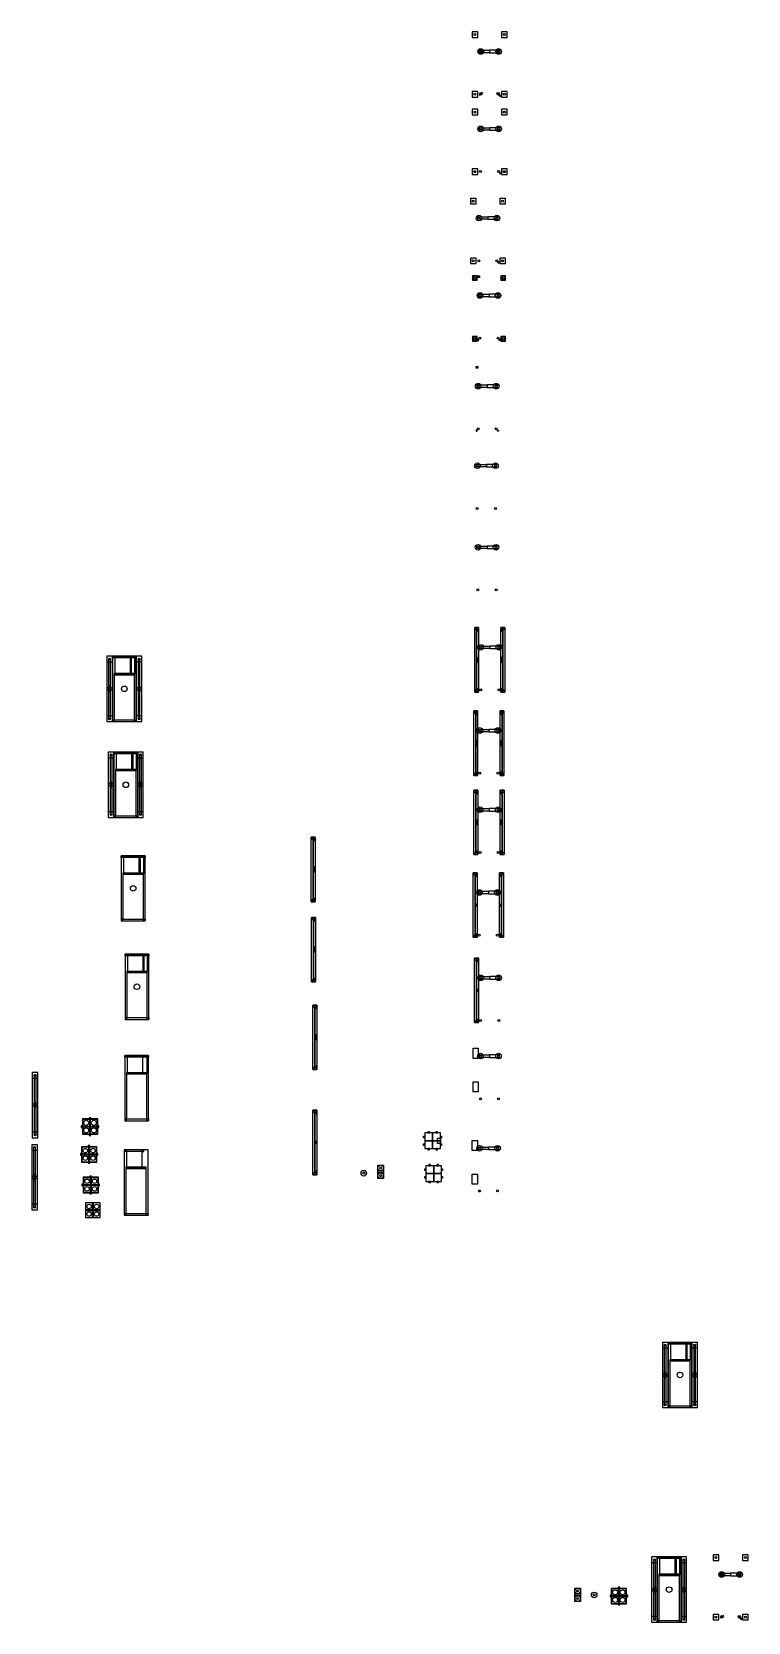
# Model space of a CAD drawing. Header units: millimetres. Extents: x -2747 to -1468, y 545 to 3386.
import ezdxf

# ---------------------------------------------------------------- set-up
doc = ezdxf.new("R2010")
doc.units = ezdxf.units.MM
doc.header["$MEASUREMENT"] = 0

msp = doc.modelspace()

# ---------------------------------------------------------------- linework, layer by layer
for p, q in [((-1947.6, 3352.7, 3), (-1945.6, 3350.7, 3)), ((-1911.1, 3352.7, 3), (-1913.2, 3350.7, 3)), ((-1947.6, 3272.2, 3), (-1941.9, 3278.1, 3)), ((-1941.9, 3276.4, 3), (-1947.6, 3272.2, 3)), ((-1947.6, 3272.2, 3), (-1945.6, 3274.3, 3)), ((-1945.6, 3274.3, 3), (-1941.9, 3278.1, 3)), ((-1911.1, 3272.2, 3), (-1913.2, 3274.3, 3)), ((-1517.3, 632.4, 3), (-1515.2, 630.3, 3)), ((-1480.8, 632.4, 3), (-1482.8, 630.3, 3)), ((-1517.3, 551.9, 3), (-1511.6, 557.7, 3)), ((-1511.6, 556.1, 3), (-1517.3, 551.9, 3)), ((-1517.3, 551.9, 3), (-1515.3, 553.9, 3)), ((-1515.3, 553.9, 3), (-1511.6, 557.7, 3)), ((-1480.8, 551.9, 3), (-1482.9, 553.9, 3))]:
    msp.add_line(p, q)
for points in [[(-1960.6, 3375.7), (-1950.6, 3375.7), (-1950.6, 3385.7), (-1960.6, 3385.7)], [(-1908.1, 3375.7), (-1898.1, 3375.7), (-1898.1, 3385.7), (-1908.1, 3385.7)], [(-1960.6, 3269.2), (-1950.6, 3269.2), (-1950.6, 3279.2), (-1960.6, 3279.2)], [(-1908.1, 3269.2), (-1898.1, 3269.2), (-1898.1, 3279.2), (-1908.1, 3279.2)], [(-1960.6, 3237.4), (-1950.6, 3237.4), (-1950.6, 3247.4), (-1960.6, 3247.4)], [(-1908.1, 3237.4), (-1898.1, 3237.4), (-1898.1, 3247.4), (-1908.1, 3247.4)], [(-1960.6, 3130.9), (-1950.6, 3130.9), (-1950.6, 3140.9), (-1960.6, 3140.9)], [(-1908.1, 3130.9), (-1898.1, 3130.9), (-1898.1, 3140.9), (-1908.1, 3140.9)], [(-1963.7, 3078.2), (-1953.7, 3078.2), (-1953.7, 3088.2), (-1963.7, 3088.2)], [(-1911.2, 3078.2), (-1901.2, 3078.2), (-1901.2, 3088.2), (-1911.2, 3088.2)], [(-1963.7, 2971.7), (-1953.7, 2971.7), (-1953.7, 2981.7), (-1963.7, 2981.7)], [(-1911.2, 2971.7), (-1901.2, 2971.7), (-1901.2, 2981.7), (-1911.2, 2981.7)], [(-1951.7, 2949.9), (-1959.7, 2949.9), (-1959.7, 2941.9), (-1951.7, 2941.9)], [(-1909.2, 2941.9), (-1901.2, 2941.9), (-1901.2, 2949.9), (-1909.2, 2949.9)], [(-1951.7, 2841.4), (-1959.7, 2841.4), (-1959.7, 2833.4), (-1951.7, 2833.4)], [(-1909.2, 2833.4), (-1901.2, 2833.4), (-1901.2, 2841.4), (-1909.2, 2841.4)], [(-2039.7, 1418.8), (-2036.7, 1418.8), (-2036.7, 1420.8), (-2039.7, 1420.8)], [(-2025.7, 1418.8), (-2022.7, 1418.8), (-2022.7, 1420.8), (-2025.7, 1420.8)], [(-2045.2, 1410.3), (-2047.2, 1410.3), (-2047.2, 1413.3), (-2045.2, 1413.3)], [(-2045.2, 1396.3), (-2047.2, 1396.3), (-2047.2, 1399.3), (-2045.2, 1399.3)], [(-2045.2, 1390.8), (-2017.2, 1390.8), (-2017.2, 1418.8), (-2045.2, 1418.8)], [(-2045.2, 1404.8), (-2031.2, 1404.8), (-2031.2, 1418.8), (-2045.2, 1418.8)], [(-2045.2, 1390.8), (-2031.2, 1390.8), (-2031.2, 1404.8), (-2045.2, 1404.8)], [(-2031.2, 1404.8), (-2017.2, 1404.8), (-2017.2, 1418.8), (-2031.2, 1418.8)], [(-2031.2, 1390.8), (-2017.2, 1390.8), (-2017.2, 1404.8), (-2031.2, 1404.8)], [(-2017.2, 1404.8), (-2022.2, 1404.8), (-2022.2, 1409.8), (-2017.2, 1409.8)], [(-2017.2, 1399.8), (-2022.2, 1399.8), (-2022.2, 1404.8), (-2017.2, 1404.8)], [(-2015.2, 1410.3), (-2017.2, 1410.3), (-2017.2, 1413.3), (-2015.2, 1413.3)], [(-2015.2, 1396.3), (-2017.2, 1396.3), (-2017.2, 1399.3), (-2015.2, 1399.3)], [(-2039.7, 1388.8), (-2036.7, 1388.8), (-2036.7, 1390.8), (-2039.7, 1390.8)], [(-2025.7, 1388.8), (-2022.7, 1388.8), (-2022.7, 1390.8), (-2025.7, 1390.8)], [(-2128.7, 1361.1), (-2118.7, 1361.1), (-2118.7, 1351.1), (-2128.7, 1351.1)], [(-2128.7, 1347.6), (-2128.7, 1351.1), (-2118.7, 1351.1), (-2118.7, 1347.6)], [(-2118.7, 1337.6), (-2128.7, 1337.6), (-2128.7, 1347.6), (-2118.7, 1347.6)], [(-2043.3, 1351.9), (-2045.3, 1351.9), (-2045.3, 1354.9), (-2043.3, 1354.9)], [(-2043.3, 1337.9), (-2045.3, 1337.9), (-2045.3, 1340.9), (-2043.3, 1340.9)], [(-2043.3, 1332.4), (-2015.3, 1332.4), (-2015.3, 1360.4), (-2043.3, 1360.4)], [(-2043.3, 1346.4), (-2029.3, 1346.4), (-2029.3, 1360.4), (-2043.3, 1360.4)], [(-2043.3, 1332.4), (-2029.3, 1332.4), (-2029.3, 1346.4), (-2043.3, 1346.4)], [(-2037.8, 1360.4), (-2034.8, 1360.4), (-2034.8, 1362.4), (-2037.8, 1362.4)], [(-2029.3, 1346.4), (-2015.3, 1346.4), (-2015.3, 1360.4), (-2029.3, 1360.4)], [(-2029.3, 1332.4), (-2015.3, 1332.4), (-2015.3, 1346.4), (-2029.3, 1346.4)], [(-2023.8, 1360.4), (-2020.8, 1360.4), (-2020.8, 1362.4), (-2023.8, 1362.4)], [(-2013.3, 1351.9), (-2015.3, 1351.9), (-2015.3, 1354.9), (-2013.3, 1354.9)], [(-2013.3, 1337.9), (-2015.3, 1337.9), (-2015.3, 1340.9), (-2013.3, 1340.9)], [(-2037.8, 1330.4), (-2034.8, 1330.4), (-2034.8, 1332.4), (-2037.8, 1332.4)], [(-2023.8, 1330.4), (-2020.8, 1330.4), (-2020.8, 1332.4), (-2023.8, 1332.4)], [(-1530.3, 655.4), (-1520.3, 655.4), (-1520.3, 665.4), (-1530.3, 665.4)], [(-1477.8, 655.4), (-1467.8, 655.4), (-1467.8, 665.4), (-1477.8, 665.4)], [(-1777.3, 605.7), (-1767.3, 605.7), (-1767.3, 595.7), (-1777.3, 595.7)], [(-1777.3, 592.2), (-1777.3, 595.7), (-1767.3, 595.7), (-1767.3, 592.2)], [(-1767.3, 582.2), (-1777.3, 582.2), (-1777.3, 592.2), (-1767.3, 592.2)], [(-1530.3, 548.9), (-1520.3, 548.9), (-1520.3, 558.9), (-1530.3, 558.9)], [(-1477.8, 548.9), (-1467.8, 548.9), (-1467.8, 558.9), (-1477.8, 558.9)]]:
    msp.add_lwpolyline(points, close=True)
for points, elevation in [([(-1946.4, 3354.7), (-1947.6, 3354.7), (-1947.6, 3352.7), (-1946.4, 3352.7)], 5), ([(-1929.4, 3348.3), (-1947.6, 3348.3), (-1947.6, 3352.7), (-1929.4, 3352.7)], 3), ([(-1929.4, 3348.3), (-1911.1, 3348.3), (-1911.1, 3352.7), (-1929.4, 3352.7)], 3), ([(-1911.1, 3354.7), (-1912.4, 3354.7), (-1912.4, 3352.7), (-1911.1, 3352.7)], 5), ([(-1911.1, 3272.2), (-1909.4, 3272.2), (-1909.4, 3270.2), (-1911.1, 3270.2)], 5), ([(-1946.4, 3216.4), (-1947.6, 3216.4), (-1947.6, 3214.4), (-1946.4, 3214.4)], 5), ([(-1929.4, 3210), (-1947.6, 3210), (-1947.6, 3214.4), (-1929.4, 3214.4)], 3), ([(-1929.4, 3210), (-1911.1, 3210), (-1911.1, 3214.4), (-1929.4, 3214.4)], 3), ([(-1911.1, 3216.4), (-1912.4, 3216.4), (-1912.4, 3214.4), (-1911.1, 3214.4)], 5), ([(-1911.1, 3133.9), (-1909.4, 3133.9), (-1909.4, 3131.9), (-1911.1, 3131.9)], 5), ([(-1949.4, 3057.2), (-1950.7, 3057.2), (-1950.7, 3055.2), (-1949.4, 3055.2)], 5), ([(-1932.4, 3050.8), (-1950.7, 3050.8), (-1950.7, 3055.2), (-1932.4, 3055.2)], 3), ([(-1932.4, 3050.8), (-1914.2, 3050.8), (-1914.2, 3055.2), (-1932.4, 3055.2)], 3), ([(-1914.2, 2974.7), (-1912.4, 2974.7), (-1912.4, 2972.7), (-1914.2, 2972.7)], 5), ([(-1947.4, 2946.9), (-1950.4, 2946.9), (-1950.4, 2949.9), (-1947.4, 2949.9)], 5), ([(-1930.4, 2912.5), (-1948.7, 2912.5), (-1948.7, 2916.9), (-1930.4, 2916.9)], 3), ([(-1930.4, 2912.5), (-1912.2, 2912.5), (-1912.2, 2916.9), (-1930.4, 2916.9)], 3), ([(-1948.7, 2836.4), (-1950.4, 2836.4), (-1950.4, 2834.4), (-1948.7, 2834.4)], 5), ([(-1912.2, 2836.4), (-1910.4, 2836.4), (-1910.4, 2834.4), (-1912.2, 2834.4)], 5), ([(-1950.7, 2784.9), (-1953.7, 2784.9), (-1953.7, 2787.9), (-1950.7, 2787.9)], 5), ([(-1933.7, 2750.5), (-1951.9, 2750.5), (-1951.9, 2754.9), (-1933.7, 2754.9)], 3), ([(-1933.7, 2750.5), (-1915.4, 2750.5), (-1915.4, 2754.9), (-1933.7, 2754.9)], 3), ([(-1951.9, 2674.4), (-1953.7, 2674.4), (-1953.7, 2672.4), (-1951.9, 2672.4)], 5), ([(-1915.4, 2674.4), (-1913.7, 2674.4), (-1913.7, 2672.4), (-1915.4, 2672.4)], 5), ([(-1935.1, 2608.4), (-1953.4, 2608.4), (-1953.4, 2612.9), (-1935.1, 2612.9)], 3), ([(-1935.1, 2608.4), (-1916.9, 2608.4), (-1916.9, 2612.9), (-1935.1, 2612.9)], 3), ([(-1934, 2462.8), (-1952.3, 2462.8), (-1952.3, 2467.2), (-1934, 2467.2)], 3), ([(-1934, 2462.8), (-1915.8, 2462.8), (-1915.8, 2467.2), (-1934, 2467.2)], 3), ([(-1952.6, 2206.4), (-1956.1, 2206.4), (-1956.1, 2321.6), (-1952.6, 2321.6)], 5), ([(-1949.1, 2321.6), (-1956.1, 2321.6), (-1956.1, 2318.1), (-1949.1, 2318.1)], 5), ([(-1956.1, 2318.1), (-1956.1, 2321.6), (-1952.6, 2321.6), (-1952.6, 2318.1)], 5), ([(-1949.1, 2206.4), (-1952.6, 2206.4), (-1952.6, 2321.6), (-1949.1, 2321.6)], 5), ([(-1952.6, 2316.4), (-1949.1, 2316.4), (-1949.1, 2318.1), (-1952.6, 2318.1)], 5), ([(-1909.1, 2321.6), (-1905.6, 2321.6), (-1905.6, 2206.4), (-1909.1, 2206.4)], 5), ([(-1909.1, 2318.1), (-1902.1, 2318.1), (-1902.1, 2321.6), (-1909.1, 2321.6)], 5), ([(-1909.1, 2318.1), (-1905.6, 2318.1), (-1905.6, 2316.4), (-1909.1, 2316.4)], 5), ([(-1905.6, 2321.6), (-1902.1, 2321.6), (-1902.1, 2206.4), (-1905.6, 2206.4)], 5), ([(-1905.6, 2318.1), (-1902.1, 2318.1), (-1902.1, 2321.6), (-1905.6, 2321.6)], 5), ([(-1929.1, 2284.2), (-1947.3, 2284.2), (-1947.3, 2288.6), (-1929.1, 2288.6)], 3), ([(-1929.1, 2284.2), (-1910.8, 2284.2), (-1910.8, 2288.6), (-1929.1, 2288.6)], 3), ([(-2612.8, 2153.8), (-2602.8, 2153.8), (-2602.8, 2270.3), (-2612.8, 2270.3)], -145.5), ([(-2612.8, 2260.3), (-2602.8, 2260.3), (-2602.8, 2270.3), (-2612.8, 2270.3)], -145.5), ([(-2609.6, 2158.8), (-2606.1, 2158.8), (-2606.1, 2265.3), (-2609.6, 2265.3)], -145.5), ([(-2602.8, 2153.8), (-2560.3, 2153.8), (-2560.3, 2270.3), (-2602.8, 2270.3)], -145.5), ([(-2602.8, 2153.8), (-2560.3, 2153.8), (-2560.3, 2270.3), (-2602.8, 2270.3)], -142.5), ([(-2602.8, 2270.3), (-2560.3, 2270.3), (-2560.3, 2267.3), (-2602.8, 2267.3)], -142.5), ([(-2598.6, 2239.3), (-2570.6, 2239.3), (-2570.6, 2267.3), (-2598.6, 2267.3)], -142.5), ([(-2570.6, 2239.3), (-2568.6, 2239.3), (-2568.6, 2267.3), (-2570.6, 2267.3)], -142.5), ([(-2563.3, 2239.3), (-2560.3, 2239.3), (-2560.3, 2270.3), (-2563.3, 2270.3)], -142.5), ([(-2560.3, 2153.8), (-2550.3, 2153.8), (-2550.3, 2270.3), (-2560.3, 2270.3)], -145.5), ([(-2560.3, 2260.3), (-2550.3, 2260.3), (-2550.3, 2270.3), (-2560.3, 2270.3)], -145.5), ([(-2557.1, 2158.8), (-2553.6, 2158.8), (-2553.6, 2265.3), (-2557.1, 2265.3)], -145.5), ([(-1952.6, 2265.8), (-1949.1, 2265.8), (-1949.1, 2267.5), (-1952.6, 2267.5)], 5), ([(-1952.6, 2264), (-1949.1, 2264), (-1949.1, 2265.8), (-1952.6, 2265.8)], 5), ([(-1952.6, 2264), (-1949.1, 2264), (-1949.1, 2262.3), (-1952.6, 2262.3)], 5), ([(-1949.1, 2262.3), (-1952.6, 2262.3), (-1952.6, 2260.5), (-1949.1, 2260.5)], 5), ([(-1909.1, 2265.8), (-1905.6, 2265.8), (-1905.6, 2267.5), (-1909.1, 2267.5)], 5), ([(-1905.6, 2264), (-1909.1, 2264), (-1909.1, 2265.8), (-1905.6, 2265.8)], 5), ([(-1905.6, 2264), (-1909.1, 2264), (-1909.1, 2262.3), (-1905.6, 2262.3)], 5), ([(-1905.6, 2262.3), (-1909.1, 2262.3), (-1909.1, 2260.5), (-1905.6, 2260.5)], 5), ([(-2609.6, 2213.6), (-2606.1, 2213.6), (-2606.1, 2217.1), (-2609.6, 2217.1)], -145.5), ([(-2599.8, 2237.3), (-2563.3, 2237.3), (-2563.3, 2239.3), (-2599.8, 2239.3)], -142.5), ([(-2599.8, 2237.3), (-2598.6, 2237.3), (-2598.6, 2239.3), (-2599.8, 2239.3)], -142.5), ([(-2599.8, 2156.8), (-2563.3, 2156.8), (-2563.3, 2237.3), (-2599.8, 2237.3)], -142.5), ([(-2587.1, 2239.3), (-2584.6, 2239.3), (-2584.6, 2237.3), (-2587.1, 2237.3)], -142.5), ([(-2584.6, 2239.3), (-2582.1, 2239.3), (-2582.1, 2237.3), (-2584.6, 2237.3)], -142.5), ([(-2557.1, 2213.6), (-2553.6, 2213.6), (-2553.6, 2217.1), (-2557.1, 2217.1)], -145.5), ([(-2612.8, 2210.6), (-2602.8, 2210.6), (-2602.8, 2213.6), (-2612.8, 2213.6)], -145.5), ([(-2609.6, 2207.1), (-2606.1, 2207.1), (-2606.1, 2210.6), (-2609.6, 2210.6)], -145.5), ([(-2560.3, 2210.6), (-2550.3, 2210.6), (-2550.3, 2213.6), (-2560.3, 2213.6)], -145.5), ([(-2557.1, 2207.1), (-2553.6, 2207.1), (-2553.6, 2210.6), (-2557.1, 2210.6)], -145.5), ([(-1949.1, 2209.6), (-1956.1, 2209.6), (-1956.1, 2206.1), (-1949.1, 2206.1)], 5), ([(-1956.1, 2209.6), (-1956.1, 2206.1), (-1952.6, 2206.1), (-1952.6, 2209.6)], 5), ([(-1949.1, 2209.6), (-1952.6, 2209.6), (-1952.6, 2211.4), (-1949.1, 2211.4)], 5), ([(-1905.6, 2211.4), (-1909.1, 2211.4), (-1909.1, 2209.6), (-1905.6, 2209.6)], 5), ([(-1909.1, 2206.1), (-1902.1, 2206.1), (-1902.1, 2209.6), (-1909.1, 2209.6)], 5), ([(-1905.6, 2209.6), (-1905.6, 2206.1), (-1902.1, 2206.1), (-1902.1, 2209.6)], 5), ([(-2612.8, 2153.8), (-2602.8, 2153.8), (-2602.8, 2163.8), (-2612.8, 2163.8)], -145.5), ([(-2560.3, 2153.8), (-2550.3, 2153.8), (-2550.3, 2163.8), (-2560.3, 2163.8)], -145.5), ([(-1954.3, 2057.6), (-1957.8, 2057.6), (-1957.8, 2172.8), (-1954.3, 2172.8)], 5), ([(-1950.8, 2172.8), (-1957.8, 2172.8), (-1957.8, 2169.3), (-1950.8, 2169.3)], 5), ([(-1957.8, 2169.3), (-1957.8, 2172.8), (-1954.3, 2172.8), (-1954.3, 2169.3)], 5), ([(-1950.8, 2057.6), (-1954.3, 2057.6), (-1954.3, 2172.8), (-1950.8, 2172.8)], 5), ([(-1954.3, 2167.6), (-1950.8, 2167.6), (-1950.8, 2169.3), (-1954.3, 2169.3)], 5), ([(-1910.8, 2172.8), (-1907.3, 2172.8), (-1907.3, 2057.6), (-1910.8, 2057.6)], 5), ([(-1910.8, 2169.3), (-1903.8, 2169.3), (-1903.8, 2172.8), (-1910.8, 2172.8)], 5), ([(-1910.8, 2169.3), (-1907.3, 2169.3), (-1907.3, 2167.6), (-1910.8, 2167.6)], 5), ([(-1907.3, 2172.8), (-1903.8, 2172.8), (-1903.8, 2057.6), (-1907.3, 2057.6)], 5), ([(-1907.3, 2169.3), (-1903.8, 2169.3), (-1903.8, 2172.8), (-1907.3, 2172.8)], 5), ([(-2599.8, 2156.8), (-2602.8, 2156.8), (-2602.8, 2153.8), (-2599.8, 2153.8)], -142.5), ([(-2563.3, 2156.8), (-2560.3, 2156.8), (-2560.3, 2153.8), (-2563.3, 2153.8)], -142.5), ([(-1930.8, 2135.4), (-1949.1, 2135.4), (-1949.1, 2139.8), (-1930.8, 2139.8)], 3), ([(-1930.8, 2135.4), (-1912.6, 2135.4), (-1912.6, 2139.8), (-1930.8, 2139.8)], 3), ([(-1954.3, 2117), (-1950.8, 2117), (-1950.8, 2118.7), (-1954.3, 2118.7)], 5), ([(-1954.3, 2115.2), (-1950.8, 2115.2), (-1950.8, 2117), (-1954.3, 2117)], 5), ([(-1954.3, 2115.2), (-1950.8, 2115.2), (-1950.8, 2113.5), (-1954.3, 2113.5)], 5), ([(-1950.8, 2113.5), (-1954.3, 2113.5), (-1954.3, 2111.7), (-1950.8, 2111.7)], 5), ([(-1910.8, 2117), (-1907.3, 2117), (-1907.3, 2118.7), (-1910.8, 2118.7)], 5), ([(-1907.3, 2115.2), (-1910.8, 2115.2), (-1910.8, 2117), (-1907.3, 2117)], 5), ([(-1907.3, 2115.2), (-1910.8, 2115.2), (-1910.8, 2113.5), (-1907.3, 2113.5)], 5), ([(-1907.3, 2113.5), (-1910.8, 2113.5), (-1910.8, 2111.7), (-1907.3, 2111.7)], 5), ([(-2610.2, 1982.5), (-2600.2, 1982.5), (-2600.2, 2099), (-2610.2, 2099)], -145.5), ([(-2610.2, 2089), (-2600.2, 2089), (-2600.2, 2099), (-2610.2, 2099)], -145.5), ([(-2606.9, 1987.5), (-2603.4, 1987.5), (-2603.4, 2094), (-2606.9, 2094)], -145.5), ([(-2600.2, 1982.5), (-2557.7, 1982.5), (-2557.7, 2099), (-2600.2, 2099)], -145.5), ([(-2600.2, 1982.5), (-2557.7, 1982.5), (-2557.7, 2099), (-2600.2, 2099)], -142.5), ([(-2600.2, 2099), (-2557.7, 2099), (-2557.7, 2096), (-2600.2, 2096)], -142.5), ([(-2595.9, 2068), (-2567.9, 2068), (-2567.9, 2096), (-2595.9, 2096)], -142.5), ([(-2567.9, 2068), (-2565.9, 2068), (-2565.9, 2096), (-2567.9, 2096)], -142.5), ([(-2560.7, 2068), (-2557.7, 2068), (-2557.7, 2099), (-2560.7, 2099)], -142.5), ([(-2557.7, 1982.5), (-2547.7, 1982.5), (-2547.7, 2099), (-2557.7, 2099)], -145.5), ([(-2557.7, 2089), (-2547.7, 2089), (-2547.7, 2099), (-2557.7, 2099)], -145.5), ([(-2554.4, 1987.5), (-2550.9, 1987.5), (-2550.9, 2094), (-2554.4, 2094)], -145.5), ([(-2606.9, 2042.3), (-2603.4, 2042.3), (-2603.4, 2045.8), (-2606.9, 2045.8)], -145.5), ([(-2597.2, 2066), (-2560.7, 2066), (-2560.7, 2068), (-2597.2, 2068)], -142.5), ([(-2597.2, 2066), (-2595.9, 2066), (-2595.9, 2068), (-2597.2, 2068)], -142.5), ([(-2597.2, 1985.5), (-2560.7, 1985.5), (-2560.7, 2066), (-2597.2, 2066)], -142.5), ([(-2584.4, 2068), (-2581.9, 2068), (-2581.9, 2066), (-2584.4, 2066)], -142.5), ([(-2581.9, 2068), (-2579.4, 2068), (-2579.4, 2066), (-2581.9, 2066)], -142.5), ([(-2554.4, 2042.3), (-2550.9, 2042.3), (-2550.9, 2045.8), (-2554.4, 2045.8)], -145.5), ([(-1950.8, 2061.1), (-1957.8, 2061.1), (-1957.8, 2057.6), (-1950.8, 2057.6)], 5), ([(-1957.8, 2061.1), (-1957.8, 2057.6), (-1954.3, 2057.6), (-1954.3, 2061.1)], 5), ([(-1950.8, 2061.1), (-1954.3, 2061.1), (-1954.3, 2062.8), (-1950.8, 2062.8)], 5), ([(-1907.3, 2062.8), (-1910.8, 2062.8), (-1910.8, 2061.1), (-1907.3, 2061.1)], 5), ([(-1910.8, 2057.6), (-1903.8, 2057.6), (-1903.8, 2061.1), (-1910.8, 2061.1)], 5), ([(-1907.3, 2061.1), (-1907.3, 2057.6), (-1903.8, 2057.6), (-1903.8, 2061.1)], 5), ([(-2610.2, 2039.3), (-2600.2, 2039.3), (-2600.2, 2042.3), (-2610.2, 2042.3)], -145.5), ([(-2606.9, 2035.8), (-2603.4, 2035.8), (-2603.4, 2039.3), (-2606.9, 2039.3)], -145.5), ([(-2557.7, 2039.3), (-2547.7, 2039.3), (-2547.7, 2042.3), (-2557.7, 2042.3)], -145.5), ([(-2554.4, 2035.8), (-2550.9, 2035.8), (-2550.9, 2039.3), (-2554.4, 2039.3)], -145.5), ([(-1953.8, 1916.1), (-1957.3, 1916.1), (-1957.3, 2031.3), (-1953.8, 2031.3)], 5), ([(-1950.3, 2031.3), (-1957.3, 2031.3), (-1957.3, 2027.8), (-1950.3, 2027.8)], 5), ([(-1950.3, 1916.1), (-1953.8, 1916.1), (-1953.8, 2031.3), (-1950.3, 2031.3)], 5), ([(-1953.8, 2026.1), (-1950.3, 2026.1), (-1950.3, 2027.8), (-1953.8, 2027.8)], 5), ([(-1910.3, 2031.3), (-1906.8, 2031.3), (-1906.8, 1916.1), (-1910.3, 1916.1)], 5), ([(-1910.3, 2027.8), (-1903.3, 2027.8), (-1903.3, 2031.3), (-1910.3, 2031.3)], 5), ([(-1910.3, 2027.8), (-1906.8, 2027.8), (-1906.8, 2026.1), (-1910.3, 2026.1)], 5), ([(-1906.8, 2031.3), (-1903.3, 2031.3), (-1903.3, 1916.1), (-1906.8, 1916.1)], 5), ([(-2610.2, 1982.5), (-2600.2, 1982.5), (-2600.2, 1992.5), (-2610.2, 1992.5)], -145.5), ([(-2557.7, 1982.5), (-2547.7, 1982.5), (-2547.7, 1992.5), (-2557.7, 1992.5)], -145.5), ([(-1930.3, 1993.9), (-1948.5, 1993.9), (-1948.5, 1998.3), (-1930.3, 1998.3)], 3), ([(-1930.3, 1993.9), (-1912, 1993.9), (-1912, 1998.3), (-1930.3, 1998.3)], 3), ([(-2597.2, 1985.5), (-2600.2, 1985.5), (-2600.2, 1982.5), (-2597.2, 1982.5)], -142.5), ([(-2560.7, 1985.5), (-2557.7, 1985.5), (-2557.7, 1982.5), (-2560.7, 1982.5)], -142.5), ([(-1953.8, 1975.5), (-1950.3, 1975.5), (-1950.3, 1977.2), (-1953.8, 1977.2)], 5), ([(-1953.8, 1973.7), (-1950.3, 1973.7), (-1950.3, 1975.5), (-1953.8, 1975.5)], 5), ([(-1953.8, 1973.7), (-1950.3, 1973.7), (-1950.3, 1972), (-1953.8, 1972)], 5), ([(-1950.3, 1972), (-1953.8, 1972), (-1953.8, 1970.2), (-1950.3, 1970.2)], 5), ([(-1910.3, 1975.5), (-1906.8, 1975.5), (-1906.8, 1977.2), (-1910.3, 1977.2)], 5), ([(-1906.8, 1973.7), (-1910.3, 1973.7), (-1910.3, 1975.5), (-1906.8, 1975.5)], 5), ([(-1906.8, 1973.7), (-1910.3, 1973.7), (-1910.3, 1972), (-1906.8, 1972)], 5), ([(-1906.8, 1972), (-1910.3, 1972), (-1910.3, 1970.2), (-1906.8, 1970.2)], 5), ([(-2244.5, 1832), (-2248, 1832), (-2248, 1947.3), (-2244.5, 1947.3)], 5), ([(-2241, 1947.3), (-2248, 1947.3), (-2248, 1943.8), (-2241, 1943.8)], 5), ([(-2248, 1943.8), (-2248, 1947.3), (-2244.5, 1947.3), (-2244.5, 1943.8)], 5), ([(-2241, 1832), (-2244.5, 1832), (-2244.5, 1947.3), (-2241, 1947.3)], 5), ([(-2244.5, 1942), (-2241, 1942), (-2241, 1943.8), (-2244.5, 1943.8)], 5), ([(-2587.1, 1797.6), (-2544.6, 1797.6), (-2544.6, 1914.1), (-2587.1, 1914.1)], -145.5), ([(-2587.1, 1797.6), (-2544.6, 1797.6), (-2544.6, 1914.1), (-2587.1, 1914.1)], -142.5), ([(-2587.1, 1914.1), (-2544.6, 1914.1), (-2544.6, 1911.1), (-2587.1, 1911.1)], -142.5), ([(-2582.8, 1883.1), (-2554.8, 1883.1), (-2554.8, 1911.1), (-2582.8, 1911.1)], -142.5), ([(-2554.8, 1883.1), (-2552.8, 1883.1), (-2552.8, 1911.1), (-2554.8, 1911.1)], -142.5), ([(-2547.6, 1883.1), (-2544.6, 1883.1), (-2544.6, 1914.1), (-2547.6, 1914.1)], -142.5), ([(-1950.3, 1919.6), (-1957.3, 1919.6), (-1957.3, 1916.1), (-1950.3, 1916.1)], 5), ([(-1950.3, 1919.6), (-1953.8, 1919.6), (-1953.8, 1921.3), (-1950.3, 1921.3)], 5), ([(-1906.8, 1921.3), (-1910.3, 1921.3), (-1910.3, 1919.6), (-1906.8, 1919.6)], 5), ([(-1910.3, 1916.1), (-1903.3, 1916.1), (-1903.3, 1919.6), (-1910.3, 1919.6)], 5), ([(-2584.1, 1881.1), (-2547.6, 1881.1), (-2547.6, 1883.1), (-2584.1, 1883.1)], -142.5), ([(-2584.1, 1881.1), (-2582.8, 1881.1), (-2582.8, 1883.1), (-2584.1, 1883.1)], -142.5), ([(-2584.1, 1800.6), (-2547.6, 1800.6), (-2547.6, 1881.1), (-2584.1, 1881.1)], -142.5), ([(-2571.3, 1883.1), (-2568.8, 1883.1), (-2568.8, 1881.1), (-2571.3, 1881.1)], -142.5), ([(-2568.8, 1883.1), (-2566.3, 1883.1), (-2566.3, 1881.1), (-2568.8, 1881.1)], -142.5), ([(-2244.5, 1891.4), (-2241, 1891.4), (-2241, 1893.2), (-2244.5, 1893.2)], 5), ([(-2244.5, 1889.7), (-2241, 1889.7), (-2241, 1891.4), (-2244.5, 1891.4)], 5), ([(-2244.5, 1889.7), (-2241, 1889.7), (-2241, 1887.9), (-2244.5, 1887.9)], 5), ([(-2241, 1887.9), (-2244.5, 1887.9), (-2244.5, 1886.2), (-2241, 1886.2)], 5), ([(-1955.2, 1768.3), (-1958.7, 1768.3), (-1958.7, 1883.6), (-1955.2, 1883.6)], 5), ([(-1951.7, 1883.6), (-1958.7, 1883.6), (-1958.7, 1880.1), (-1951.7, 1880.1)], 5), ([(-1951.7, 1768.3), (-1955.2, 1768.3), (-1955.2, 1883.6), (-1951.7, 1883.6)], 5), ([(-1955.2, 1878.3), (-1951.7, 1878.3), (-1951.7, 1880.1), (-1955.2, 1880.1)], 5), ([(-1911.7, 1883.6), (-1908.2, 1883.6), (-1908.2, 1768.3), (-1911.7, 1768.3)], 5), ([(-1911.7, 1880.1), (-1904.7, 1880.1), (-1904.7, 1883.6), (-1911.7, 1883.6)], 5), ([(-1911.7, 1880.1), (-1908.2, 1880.1), (-1908.2, 1878.3), (-1911.7, 1878.3)], 5), ([(-1908.2, 1883.6), (-1904.7, 1883.6), (-1904.7, 1768.3), (-1908.2, 1768.3)], 5), ([(-1931.7, 1846.1), (-1949.9, 1846.1), (-1949.9, 1850.6), (-1931.7, 1850.6)], 3), ([(-1931.7, 1846.1), (-1913.4, 1846.1), (-1913.4, 1850.6), (-1931.7, 1850.6)], 3), ([(-2241, 1835.3), (-2248, 1835.3), (-2248, 1831.8), (-2241, 1831.8)], 5), ([(-2248, 1835.3), (-2248, 1831.8), (-2244.5, 1831.8), (-2244.5, 1835.3)], 5), ([(-2241, 1835.3), (-2244.5, 1835.3), (-2244.5, 1837), (-2241, 1837)], 5), ([(-1955.2, 1825.9), (-1951.7, 1825.9), (-1951.7, 1827.7), (-1955.2, 1827.7)], 5), ([(-1955.2, 1825.9), (-1951.7, 1825.9), (-1951.7, 1824.2), (-1955.2, 1824.2)], 5), ([(-1908.2, 1825.9), (-1911.7, 1825.9), (-1911.7, 1827.7), (-1908.2, 1827.7)], 5), ([(-1908.2, 1825.9), (-1911.7, 1825.9), (-1911.7, 1824.2), (-1908.2, 1824.2)], 5), ([(-2584.1, 1800.6), (-2587.1, 1800.6), (-2587.1, 1797.6), (-2584.1, 1797.6)], -142.5), ([(-2547.6, 1800.6), (-2544.6, 1800.6), (-2544.6, 1797.6), (-2547.6, 1797.6)], -142.5), ([(-2243.7, 1688.6), (-2247.2, 1688.6), (-2247.2, 1803.9), (-2243.7, 1803.9)], 5), ([(-2240.2, 1803.9), (-2247.2, 1803.9), (-2247.2, 1800.4), (-2240.2, 1800.4)], 5), ([(-2247.2, 1800.4), (-2247.2, 1803.9), (-2243.7, 1803.9), (-2243.7, 1800.4)], 5), ([(-2240.2, 1688.6), (-2243.7, 1688.6), (-2243.7, 1803.9), (-2240.2, 1803.9)], 5), ([(-2243.7, 1798.6), (-2240.2, 1798.6), (-2240.2, 1800.4), (-2243.7, 1800.4)], 5), ([(-1951.7, 1771.8), (-1958.7, 1771.8), (-1958.7, 1768.3), (-1951.7, 1768.3)], 5), ([(-1951.7, 1771.8), (-1955.2, 1771.8), (-1955.2, 1773.6), (-1951.7, 1773.6)], 5), ([(-1908.2, 1773.6), (-1911.7, 1773.6), (-1911.7, 1771.8), (-1908.2, 1771.8)], 5), ([(-1911.7, 1768.3), (-1904.7, 1768.3), (-1904.7, 1771.8), (-1911.7, 1771.8)], 5), ([(-2580.3, 1621.8), (-2537.8, 1621.8), (-2537.8, 1738.3), (-2580.3, 1738.3)], -148.5), ([(-2580.3, 1621.8), (-2537.8, 1621.8), (-2537.8, 1738.3), (-2580.3, 1738.3)], -145.5), ([(-2580.3, 1738.3), (-2537.8, 1738.3), (-2537.8, 1735.3), (-2580.3, 1735.3)], -145.5), ([(-2576.1, 1707.3), (-2548.1, 1707.3), (-2548.1, 1735.3), (-2576.1, 1735.3)], -145.5), ([(-2548.1, 1707.3), (-2546.1, 1707.3), (-2546.1, 1735.3), (-2548.1, 1735.3)], -145.5), ([(-2540.8, 1707.3), (-2537.8, 1707.3), (-2537.8, 1738.3), (-2540.8, 1738.3)], -145.5), ([(-2243.7, 1748), (-2240.2, 1748), (-2240.2, 1749.8), (-2243.7, 1749.8)], 5), ([(-2243.7, 1746.3), (-2240.2, 1746.3), (-2240.2, 1748), (-2243.7, 1748)], 5), ([(-2243.7, 1746.3), (-2240.2, 1746.3), (-2240.2, 1744.5), (-2243.7, 1744.5)], 5), ([(-2240.2, 1744.5), (-2243.7, 1744.5), (-2243.7, 1742.8), (-2240.2, 1742.8)], 5), ([(-2577.3, 1705.3), (-2540.8, 1705.3), (-2540.8, 1707.3), (-2577.3, 1707.3)], -145.5), ([(-2577.3, 1705.3), (-2576.1, 1705.3), (-2576.1, 1707.3), (-2577.3, 1707.3)], -145.5), ([(-2577.3, 1624.8), (-2540.8, 1624.8), (-2540.8, 1705.3), (-2577.3, 1705.3)], -145.5), ([(-2564.6, 1707.3), (-2562.1, 1707.3), (-2562.1, 1705.3), (-2564.6, 1705.3)], -145.5), ([(-2562.1, 1707.3), (-2559.6, 1707.3), (-2559.6, 1705.3), (-2562.1, 1705.3)], -145.5), ([(-1952.8, 1615.9), (-1956.3, 1615.9), (-1956.3, 1731.1), (-1952.8, 1731.1)], 5), ([(-1949.3, 1731.1), (-1956.3, 1731.1), (-1956.3, 1727.6), (-1949.3, 1727.6)], 5), ([(-1949.3, 1615.9), (-1952.8, 1615.9), (-1952.8, 1731.1), (-1949.3, 1731.1)], 5), ([(-1952.8, 1725.9), (-1949.3, 1725.9), (-1949.3, 1727.6), (-1952.8, 1727.6)], 5), ([(-2240.2, 1692.1), (-2247.2, 1692.1), (-2247.2, 1688.6), (-2240.2, 1688.6)], 5), ([(-2247.2, 1692.1), (-2247.2, 1688.6), (-2243.7, 1688.6), (-2243.7, 1692.1)], 5), ([(-2240.2, 1692.1), (-2243.7, 1692.1), (-2243.7, 1693.9), (-2240.2, 1693.9)], 5), ([(-1929.3, 1693.7), (-1947.6, 1693.7), (-1947.6, 1698.1), (-1929.3, 1698.1)], 3), ([(-1929.3, 1693.7), (-1911.1, 1693.7), (-1911.1, 1698.1), (-1929.3, 1698.1)], 3), ([(-1952.8, 1673.5), (-1949.3, 1673.5), (-1949.3, 1675.2), (-1952.8, 1675.2)], 5), ([(-1952.8, 1673.5), (-1949.3, 1673.5), (-1949.3, 1671.7), (-1952.8, 1671.7)], 5), ([(-2577.3, 1624.8), (-2580.3, 1624.8), (-2580.3, 1621.8), (-2577.3, 1621.8)], -145.5), ([(-2540.8, 1624.8), (-2537.8, 1624.8), (-2537.8, 1621.8), (-2540.8, 1621.8)], -145.5), ([(-2241.5, 1532.1), (-2245, 1532.1), (-2245, 1647.3), (-2241.5, 1647.3)], 5), ([(-2238, 1647.3), (-2245, 1647.3), (-2245, 1643.8), (-2238, 1643.8)], 5), ([(-2238, 1532.1), (-2241.5, 1532.1), (-2241.5, 1647.3), (-2238, 1647.3)], 5), ([(-2241.5, 1642.1), (-2238, 1642.1), (-2238, 1643.8), (-2241.5, 1643.8)], 5), ([(-1949.3, 1619.4), (-1956.3, 1619.4), (-1956.3, 1615.9), (-1949.3, 1615.9)], 5), ([(-1949.3, 1619.4), (-1952.8, 1619.4), (-1952.8, 1621.1), (-1949.3, 1621.1)], 5), ([(-2241.5, 1591.5), (-2238, 1591.5), (-2238, 1593.2), (-2241.5, 1593.2)], 5), ([(-2241.5, 1589.7), (-2238, 1589.7), (-2238, 1591.5), (-2241.5, 1591.5)], 5), ([(-2241.5, 1589.7), (-2238, 1589.7), (-2238, 1588), (-2241.5, 1588)], 5), ([(-2238, 1588), (-2241.5, 1588), (-2241.5, 1586.2), (-2238, 1586.2)], 5), ([(-1959, 1552.1), (-1959, 1570.1), (-1949.7, 1570.1), (-1949.7, 1552.1)], 5), ([(-2580.9, 1440.8), (-2538.4, 1440.8), (-2538.4, 1557.3), (-2580.9, 1557.3)], -148.5), ([(-2580.9, 1557.3), (-2538.4, 1557.3), (-2538.4, 1554.3), (-2580.9, 1554.3)], -148.5), ([(-2576.7, 1526.3), (-2548.7, 1526.3), (-2548.7, 1554.3), (-2576.7, 1554.3)], -148.5), ([(-2541.4, 1526.3), (-2538.4, 1526.3), (-2538.4, 1557.3), (-2541.4, 1557.3)], -148.5), ([(-2238, 1535.6), (-2245, 1535.6), (-2245, 1532.1), (-2238, 1532.1)], 5), ([(-2238, 1535.6), (-2241.5, 1535.6), (-2241.5, 1537.3), (-2238, 1537.3)], 5), ([(-1929.7, 1553.9), (-1948, 1553.9), (-1948, 1558.4), (-1929.7, 1558.4)], 3), ([(-1929.7, 1553.9), (-1911.5, 1553.9), (-1911.5, 1558.4), (-1929.7, 1558.4)], 3), ([(-2746, 1410.3), (-2736, 1410.3), (-2736, 1526.8), (-2746, 1526.8)], -18), ([(-2746, 1516.8), (-2736, 1516.8), (-2736, 1526.8), (-2746, 1526.8)], -18), ([(-2742.7, 1415.3), (-2739.2, 1415.3), (-2739.2, 1521.8), (-2742.7, 1521.8)], -18), ([(-2577.9, 1524.3), (-2541.4, 1524.3), (-2541.4, 1526.3), (-2577.9, 1526.3)], -148.5), ([(-2577.9, 1524.3), (-2576.7, 1524.3), (-2576.7, 1526.3), (-2577.9, 1526.3)], -148.5), ([(-2577.9, 1443.8), (-2541.4, 1443.8), (-2541.4, 1524.3), (-2577.9, 1524.3)], -148.5), ([(-1959, 1492.1), (-1959, 1510.1), (-1949.7, 1510.1), (-1949.7, 1492.1)], 5), ([(-2746, 1467.1), (-2736, 1467.1), (-2736, 1470.1), (-2746, 1470.1)], -18), ([(-2742.7, 1470.1), (-2739.2, 1470.1), (-2739.2, 1473.6), (-2742.7, 1473.6)], -18), ([(-2742.7, 1463.6), (-2739.2, 1463.6), (-2739.2, 1467.1), (-2742.7, 1467.1)], -18), ([(-2241.5, 1344.3), (-2245, 1344.3), (-2245, 1459.5), (-2241.5, 1459.5)], 5), ([(-2238, 1459.5), (-2245, 1459.5), (-2245, 1456), (-2238, 1456)], 5), ([(-2238, 1344.3), (-2241.5, 1344.3), (-2241.5, 1459.5), (-2238, 1459.5)], 5), ([(-2241.5, 1454.3), (-2238, 1454.3), (-2238, 1456), (-2241.5, 1456)], 5), ([(-2658.5, 1428.6), (-2656.5, 1428.6), (-2656.5, 1431.6), (-2658.5, 1431.6)], -148.5), ([(-2656.5, 1416.4), (-2629, 1416.4), (-2629, 1443.9), (-2656.5, 1443.9)], -148.5), ([(-2655.8, 1430.6), (-2643.3, 1430.6), (-2643.3, 1443.1), (-2655.8, 1443.1)], -148.5), ([(-2655.8, 1429.6), (-2643.3, 1429.6), (-2643.3, 1430.6), (-2655.8, 1430.6)], -148.5), ([(-2655.8, 1417.1), (-2643.3, 1417.1), (-2643.3, 1429.6), (-2655.8, 1429.6)], -148.5), ([(-2644.3, 1443.9), (-2641.3, 1443.9), (-2641.3, 1445.9), (-2644.3, 1445.9)], -148.5), ([(-2643.3, 1417.1), (-2642.3, 1417.1), (-2642.3, 1443.1), (-2643.3, 1443.1)], -148.5), ([(-2642.3, 1430.6), (-2629.8, 1430.6), (-2629.8, 1443.1), (-2642.3, 1443.1)], -148.5), ([(-2642.3, 1429.6), (-2629.8, 1429.6), (-2629.8, 1430.6), (-2642.3, 1430.6)], -148.5), ([(-2642.3, 1417.1), (-2629.8, 1417.1), (-2629.8, 1429.6), (-2642.3, 1429.6)], -148.5), ([(-2629, 1428.6), (-2627, 1428.6), (-2627, 1431.6), (-2629, 1431.6)], -148.5), ([(-2577.9, 1443.8), (-2580.9, 1443.8), (-2580.9, 1440.8), (-2577.9, 1440.8)], -148.5), ([(-2541.4, 1443.8), (-2538.4, 1443.8), (-2538.4, 1440.8), (-2541.4, 1440.8)], -148.5), ([(-2746.7, 1281.4), (-2736.7, 1281.4), (-2736.7, 1397.9), (-2746.7, 1397.9)], -18), ([(-2746.7, 1387.9), (-2736.7, 1387.9), (-2736.7, 1397.9), (-2746.7, 1397.9)], -18), ([(-2746, 1410.3), (-2736, 1410.3), (-2736, 1420.3), (-2746, 1420.3)], -18), ([(-2743.5, 1286.4), (-2740, 1286.4), (-2740, 1392.9), (-2743.5, 1392.9)], -18), ([(-2658.1, 1366.7), (-2630.6, 1366.7), (-2630.6, 1394.2), (-2658.1, 1394.2)], -148.5), ([(-2657.4, 1381), (-2644.9, 1381), (-2644.9, 1393.5), (-2657.4, 1393.5)], -148.5), ([(-2645.9, 1394.2), (-2642.9, 1394.2), (-2642.9, 1396.2), (-2645.9, 1396.2)], -148.5), ([(-2644.9, 1367.5), (-2643.9, 1367.5), (-2643.9, 1393.5), (-2644.9, 1393.5)], -148.5), ([(-2644.3, 1414.4), (-2641.3, 1414.4), (-2641.3, 1416.4), (-2644.3, 1416.4)], -148.5), ([(-2643.9, 1381), (-2631.4, 1381), (-2631.4, 1393.5), (-2643.9, 1393.5)], -148.5), ([(-2241.5, 1401.9), (-2238, 1401.9), (-2238, 1403.6), (-2241.5, 1403.6)], 5), ([(-2241.5, 1401.9), (-2238, 1401.9), (-2238, 1400.1), (-2241.5, 1400.1)], 5), ([(-1960.5, 1387.4), (-1960.5, 1405.4), (-1951.2, 1405.4), (-1951.2, 1387.4)], 5), ([(-1931.2, 1389.2), (-1949.5, 1389.2), (-1949.5, 1393.7), (-1931.2, 1393.7)], 3), ([(-1931.2, 1389.2), (-1913, 1389.2), (-1913, 1393.7), (-1931.2, 1393.7)], 3), ([(-2660.1, 1379), (-2658.1, 1379), (-2658.1, 1382), (-2660.1, 1382)], -148.5), ([(-2657.4, 1380), (-2644.9, 1380), (-2644.9, 1381), (-2657.4, 1381)], -148.5), ([(-2657.4, 1367.5), (-2644.9, 1367.5), (-2644.9, 1380), (-2657.4, 1380)], -148.5), ([(-2645.9, 1364.7), (-2642.9, 1364.7), (-2642.9, 1366.7), (-2645.9, 1366.7)], -148.5), ([(-2643.9, 1380), (-2631.4, 1380), (-2631.4, 1381), (-2643.9, 1381)], -148.5), ([(-2643.9, 1367.5), (-2631.4, 1367.5), (-2631.4, 1380), (-2643.9, 1380)], -148.5), ([(-2630.6, 1379), (-2628.6, 1379), (-2628.6, 1382), (-2630.6, 1382)], -148.5), ([(-2581.8, 1272.1), (-2539.3, 1272.1), (-2539.3, 1388.6), (-2581.8, 1388.6)], -148.5), ([(-2577.6, 1385.6), (-2580.6, 1385.6), (-2580.6, 1388.6), (-2577.6, 1388.6)], -148.5), ([(-2577.6, 1357.6), (-2549.6, 1357.6), (-2549.6, 1385.6), (-2577.6, 1385.6)], -148.5), ([(-2549.6, 1385.6), (-2546.6, 1385.6), (-2546.6, 1388.6), (-2549.6, 1388.6)], -148.5), ([(-2746.7, 1338.2), (-2736.7, 1338.2), (-2736.7, 1341.2), (-2746.7, 1341.2)], -18), ([(-2743.5, 1341.2), (-2740, 1341.2), (-2740, 1344.7), (-2743.5, 1344.7)], -18), ([(-2743.5, 1334.7), (-2740, 1334.7), (-2740, 1338.2), (-2743.5, 1338.2)], -18), ([(-2655.2, 1312.1), (-2627.7, 1312.1), (-2627.7, 1339.6), (-2655.2, 1339.6)], -148.5), ([(-2654.5, 1326.4), (-2642, 1326.4), (-2642, 1338.9), (-2654.5, 1338.9)], -148.5), ([(-2643, 1339.6), (-2640, 1339.6), (-2640, 1341.6), (-2643, 1341.6)], -148.5), ([(-2642, 1312.9), (-2641, 1312.9), (-2641, 1338.9), (-2642, 1338.9)], -148.5), ([(-2641, 1326.4), (-2628.5, 1326.4), (-2628.5, 1338.9), (-2641, 1338.9)], -148.5), ([(-2578.8, 1355.6), (-2542.3, 1355.6), (-2542.3, 1357.6), (-2578.8, 1357.6)], -148.5), ([(-2578.8, 1355.6), (-2577.6, 1355.6), (-2577.6, 1357.6), (-2578.8, 1357.6)], -148.5), ([(-2578.8, 1275.1), (-2542.3, 1275.1), (-2542.3, 1355.6), (-2578.8, 1355.6)], -148.5), ([(-2238, 1347.8), (-2245, 1347.8), (-2245, 1344.3), (-2238, 1344.3)], 5), ([(-2238, 1347.8), (-2241.5, 1347.8), (-2241.5, 1349.5), (-2238, 1349.5)], 5), ([(-1960.5, 1327.4), (-1960.5, 1345.4), (-1951.2, 1345.4), (-1951.2, 1327.4)], 5), ([(-2657.2, 1324.4), (-2655.2, 1324.4), (-2655.2, 1327.4), (-2657.2, 1327.4)], -148.5), ([(-2654.5, 1325.4), (-2642, 1325.4), (-2642, 1326.4), (-2654.5, 1326.4)], -148.5), ([(-2654.5, 1312.9), (-2642, 1312.9), (-2642, 1325.4), (-2654.5, 1325.4)], -148.5), ([(-2643, 1310.1), (-2640, 1310.1), (-2640, 1312.1), (-2643, 1312.1)], -148.5), ([(-2641, 1325.4), (-2628.5, 1325.4), (-2628.5, 1326.4), (-2641, 1326.4)], -148.5), ([(-2641, 1312.9), (-2628.5, 1312.9), (-2628.5, 1325.4), (-2641, 1325.4)], -148.5), ([(-2627.7, 1324.4), (-2625.7, 1324.4), (-2625.7, 1327.4), (-2627.7, 1327.4)], -148.5), ([(-2746.7, 1281.4), (-2736.7, 1281.4), (-2736.7, 1291.4), (-2746.7, 1291.4)], -18), ([(-2650.7, 1281.3), (-2638.2, 1281.3), (-2638.2, 1293.8), (-2650.7, 1293.8)], -148.5), ([(-2650.7, 1280.3), (-2638.2, 1280.3), (-2638.2, 1281.3), (-2650.7, 1281.3)], -148.5), ([(-2650.7, 1267.8), (-2638.2, 1267.8), (-2638.2, 1280.3), (-2650.7, 1280.3)], -148.5), ([(-2638.2, 1267.8), (-2637.2, 1267.8), (-2637.2, 1293.8), (-2638.2, 1293.8)], -148.5), ([(-2637.2, 1281.3), (-2624.7, 1281.3), (-2624.7, 1293.8), (-2637.2, 1293.8)], -148.5), ([(-2637.2, 1280.3), (-2624.7, 1280.3), (-2624.7, 1281.3), (-2637.2, 1281.3)], -148.5), ([(-2637.2, 1267.8), (-2624.7, 1267.8), (-2624.7, 1280.3), (-2637.2, 1280.3)], -148.5), ([(-2578.8, 1275.1), (-2581.8, 1275.1), (-2581.8, 1272.1), (-2578.8, 1272.1)], -148.5), ([(-2542.3, 1275.1), (-2539.3, 1275.1), (-2539.3, 1272.1), (-2542.3, 1272.1)], -148.5), ([(-1620.8, 928.3), (-1610.8, 928.3), (-1610.8, 1044.8), (-1620.8, 1044.8)], -18), ([(-1620.8, 1034.8), (-1610.8, 1034.8), (-1610.8, 1044.8), (-1620.8, 1044.8)], -18), ([(-1617.6, 933.3), (-1614.1, 933.3), (-1614.1, 1039.8), (-1617.6, 1039.8)], -18), ([(-1610.8, 928.3), (-1568.3, 928.3), (-1568.3, 1044.8), (-1610.8, 1044.8)], -18), ([(-1610.8, 928.3), (-1568.3, 928.3), (-1568.3, 1044.8), (-1610.8, 1044.8)], -15), ([(-1610.8, 1044.8), (-1568.3, 1044.8), (-1568.3, 1041.8), (-1610.8, 1041.8)], -15), ([(-1606.6, 1013.8), (-1578.6, 1013.8), (-1578.6, 1041.8), (-1606.6, 1041.8)], -15), ([(-1578.6, 1013.8), (-1576.6, 1013.8), (-1576.6, 1041.8), (-1578.6, 1041.8)], -15), ([(-1571.3, 1013.8), (-1568.3, 1013.8), (-1568.3, 1044.8), (-1571.3, 1044.8)], -15), ([(-1568.3, 928.3), (-1558.3, 928.3), (-1558.3, 1044.8), (-1568.3, 1044.8)], -18), ([(-1568.3, 1034.8), (-1558.3, 1034.8), (-1558.3, 1044.8), (-1568.3, 1044.8)], -18), ([(-1565.1, 933.3), (-1561.6, 933.3), (-1561.6, 1039.8), (-1565.1, 1039.8)], -18), ([(-1607.8, 1011.8), (-1571.3, 1011.8), (-1571.3, 1013.8), (-1607.8, 1013.8)], -15), ([(-1607.8, 1011.8), (-1606.6, 1011.8), (-1606.6, 1013.8), (-1607.8, 1013.8)], -15), ([(-1607.8, 931.3), (-1571.3, 931.3), (-1571.3, 1011.8), (-1607.8, 1011.8)], -15), ([(-1595.1, 1013.8), (-1592.6, 1013.8), (-1592.6, 1011.8), (-1595.1, 1011.8)], -15), ([(-1592.6, 1013.8), (-1590.1, 1013.8), (-1590.1, 1011.8), (-1592.6, 1011.8)], -15), ([(-1620.8, 985.1), (-1610.8, 985.1), (-1610.8, 988.1), (-1620.8, 988.1)], -18), ([(-1617.6, 988.1), (-1614.1, 988.1), (-1614.1, 991.6), (-1617.6, 991.6)], -18), ([(-1617.6, 981.6), (-1614.1, 981.6), (-1614.1, 985.1), (-1617.6, 985.1)], -18), ([(-1568.3, 985.1), (-1558.3, 985.1), (-1558.3, 988.1), (-1568.3, 988.1)], -18), ([(-1565.1, 988.1), (-1561.6, 988.1), (-1561.6, 991.6), (-1565.1, 991.6)], -18), ([(-1565.1, 981.6), (-1561.6, 981.6), (-1561.6, 985.1), (-1565.1, 985.1)], -18), ([(-1620.8, 928.3), (-1610.8, 928.3), (-1610.8, 938.3), (-1620.8, 938.3)], -18), ([(-1568.3, 928.3), (-1558.3, 928.3), (-1558.3, 938.3), (-1568.3, 938.3)], -18), ([(-1607.8, 931.3), (-1610.8, 931.3), (-1610.8, 928.3), (-1607.8, 928.3)], -15), ([(-1571.3, 931.3), (-1568.3, 931.3), (-1568.3, 928.3), (-1571.3, 928.3)], -15), ([(-1640.2, 545), (-1630.2, 545), (-1630.2, 661.5), (-1640.2, 661.5)], -18), ([(-1640.2, 651.5), (-1630.2, 651.5), (-1630.2, 661.5), (-1640.2, 661.5)], -18), ([(-1636.9, 550), (-1633.4, 550), (-1633.4, 656.5), (-1636.9, 656.5)], -18), ([(-1630.2, 545), (-1587.7, 545), (-1587.7, 661.5), (-1630.2, 661.5)], -18), ([(-1630.2, 545), (-1587.7, 545), (-1587.7, 661.5), (-1630.2, 661.5)], -15), ([(-1630.2, 661.5), (-1587.7, 661.5), (-1587.7, 658.5), (-1630.2, 658.5)], -15), ([(-1625.9, 630.5), (-1597.9, 630.5), (-1597.9, 658.5), (-1625.9, 658.5)], -15), ([(-1597.9, 630.5), (-1595.9, 630.5), (-1595.9, 658.5), (-1597.9, 658.5)], -15), ([(-1590.7, 630.5), (-1587.7, 630.5), (-1587.7, 661.5), (-1590.7, 661.5)], -15), ([(-1587.7, 545), (-1577.7, 545), (-1577.7, 661.5), (-1587.7, 661.5)], -18), ([(-1587.7, 651.5), (-1577.7, 651.5), (-1577.7, 661.5), (-1587.7, 661.5)], -18), ([(-1584.4, 550), (-1580.9, 550), (-1580.9, 656.5), (-1584.4, 656.5)], -18), ([(-1627.2, 628.5), (-1590.7, 628.5), (-1590.7, 630.5), (-1627.2, 630.5)], -15), ([(-1627.2, 628.5), (-1625.9, 628.5), (-1625.9, 630.5), (-1627.2, 630.5)], -15), ([(-1627.2, 548), (-1590.7, 548), (-1590.7, 628.5), (-1627.2, 628.5)], -15), ([(-1614.4, 630.5), (-1611.9, 630.5), (-1611.9, 628.5), (-1614.4, 628.5)], -15), ([(-1611.9, 630.5), (-1609.4, 630.5), (-1609.4, 628.5), (-1611.9, 628.5)], -15), ([(-1516.1, 634.4), (-1517.3, 634.4), (-1517.3, 632.4), (-1516.1, 632.4)], 5), ([(-1499.1, 627.9), (-1517.3, 627.9), (-1517.3, 632.4), (-1499.1, 632.4)], 3), ([(-1499.1, 627.9), (-1480.8, 627.9), (-1480.8, 632.4), (-1499.1, 632.4)], 3), ([(-1480.8, 634.4), (-1482.1, 634.4), (-1482.1, 632.4), (-1480.8, 632.4)], 5), ([(-1712.4, 577.8), (-1684.9, 577.8), (-1684.9, 605.3), (-1712.4, 605.3)], -18), ([(-1711.7, 592), (-1699.2, 592), (-1699.2, 604.5), (-1711.7, 604.5)], -18), ([(-1700.2, 605.3), (-1697.2, 605.3), (-1697.2, 607.3), (-1700.2, 607.3)], -18), ([(-1699.2, 578.5), (-1698.2, 578.5), (-1698.2, 604.5), (-1699.2, 604.5)], -18), ([(-1698.2, 592), (-1685.7, 592), (-1685.7, 604.5), (-1698.2, 604.5)], -18), ([(-1640.2, 601.7), (-1630.2, 601.7), (-1630.2, 604.7), (-1640.2, 604.7)], -18), ([(-1636.9, 604.7), (-1633.4, 604.7), (-1633.4, 608.2), (-1636.9, 608.2)], -18), ([(-1636.9, 598.2), (-1633.4, 598.2), (-1633.4, 601.7), (-1636.9, 601.7)], -18), ([(-1587.7, 601.7), (-1577.7, 601.7), (-1577.7, 604.7), (-1587.7, 604.7)], -18), ([(-1584.4, 604.7), (-1580.9, 604.7), (-1580.9, 608.2), (-1584.4, 608.2)], -18), ([(-1584.4, 598.2), (-1580.9, 598.2), (-1580.9, 601.7), (-1584.4, 601.7)], -18), ([(-1714.4, 590), (-1712.4, 590), (-1712.4, 593), (-1714.4, 593)], -18), ([(-1711.7, 591), (-1699.2, 591), (-1699.2, 592), (-1711.7, 592)], -18), ([(-1711.7, 578.5), (-1699.2, 578.5), (-1699.2, 591), (-1711.7, 591)], -18), ([(-1700.2, 575.8), (-1697.2, 575.8), (-1697.2, 577.8), (-1700.2, 577.8)], -18), ([(-1698.2, 591), (-1685.7, 591), (-1685.7, 592), (-1698.2, 592)], -18), ([(-1698.2, 578.5), (-1685.7, 578.5), (-1685.7, 591), (-1698.2, 591)], -18), ([(-1684.9, 590), (-1682.9, 590), (-1682.9, 593), (-1684.9, 593)], -18), ([(-1640.2, 545), (-1630.2, 545), (-1630.2, 555), (-1640.2, 555)], -18), ([(-1627.2, 548), (-1630.2, 548), (-1630.2, 545), (-1627.2, 545)], -15), ([(-1590.7, 548), (-1587.7, 548), (-1587.7, 545), (-1590.7, 545)], -15), ([(-1587.7, 545), (-1577.7, 545), (-1577.7, 555), (-1587.7, 555)], -18), ([(-1480.8, 551.9), (-1479.1, 551.9), (-1479.1, 549.9), (-1480.8, 549.9)], 5)]:
    msp.add_lwpolyline(points, close=True, dxfattribs=dict(elevation=elevation))
for centre, radius in [((-1955.6, 3380.7), 1.75), ((-1903.1, 3380.7), 1.75), ((-1945.5, 3350.5, 3), 5), ((-1945.5, 3350.5, 3), 1.75), ((-1944.7, 3349.9, 3), 2.25), ((-1913.3, 3350.5, 3), 5), ((-1913.3, 3350.5, 3), 1.75), ((-1914, 3349.8, 3), 2.25), ((-1955.6, 3274.2), 1.75), ((-1945.6, 3274.3, 3), 1.75), ((-1944.8, 3275.2, 3), 2.25), ((-1914.1, 3275.1, 3), 2.25), ((-1913.3, 3274.3, 3), 1.75), ((-1903.1, 3274.2), 1.75), ((-1955.6, 3242.4), 1.75), ((-1903.1, 3242.4), 1.75), ((-1945.5, 3212.3, 3), 5), ((-1945.5, 3212.3, 3), 1.75), ((-1913.3, 3212.3, 3), 5), ((-1913.3, 3212.3, 3), 1.75), ((-1955.6, 3135.9), 1.75), ((-1945.6, 3136, 3), 1.75), ((-1913.3, 3136, 3), 1.75), ((-1903.1, 3135.9), 1.75), ((-1958.7, 3083.2), 1.75), ((-1906.2, 3083.2), 1.75), ((-1948.5, 3053, 3), 5), ((-1948.5, 3053, 3), 1.75), ((-1916.3, 3053, 3), 5), ((-1916.3, 3053, 3), 1.75), ((-1958.7, 2976.7), 1.75), ((-1948.7, 2976.8, 3), 1.75), ((-1916.3, 2976.8, 3), 1.75), ((-1906.2, 2976.7), 1.75), ((-1955.7, 2945.9), 4), ((-1955.7, 2945.9), 1.75), ((-1905.2, 2945.9), 4), ((-1905.2, 2945.9), 1.75), ((-1946.5, 2914.7, 3), 5), ((-1946.5, 2914.7, 3), 1.75), ((-1914.3, 2914.7, 3), 5), ((-1914.3, 2914.7, 3), 1.75), ((-1955.7, 2837.4), 4), ((-1905.2, 2837.4), 4), ((-1955.7, 2837.4), 1.75), ((-1946.7, 2838.5, 3), 1.75), ((-1914.3, 2838.5, 3), 1.75), ((-1905.2, 2837.4), 1.75), ((-1949.8, 2752.7, 3), 5), ((-1917.6, 2752.7, 3), 5), ((-1949.8, 2752.7, 3), 1.75), ((-1917.6, 2752.7, 3), 1.75), ((-1949.9, 2676.5, 3), 1.75), ((-1917.6, 2676.5, 3), 1.75), ((-1951.2, 2610.7, 3), 5), ((-1919, 2610.7, 3), 5), ((-1951.2, 2610.7, 3), 1.75), ((-1919, 2610.7, 3), 1.75), ((-1951.4, 2534.4, 3), 1.75), ((-1919.1, 2534.5, 3), 1.75), ((-1950.1, 2465, 3), 5), ((-1950.1, 2465, 3), 1.75), ((-1917.9, 2465, 3), 5), ((-1917.9, 2465, 3), 1.75), ((-1950.3, 2388.8, 3), 1.75), ((-1917.9, 2388.8, 3), 1.75), ((-1954.3, 2319.9, 5), 1.75), ((-1950.8, 2316.4, 5), 1.75), ((-1907.3, 2316.4, 5), 1.75), ((-1903.8, 2319.9, 5), 1.75), ((-1945.2, 2286.4, 3), 5), ((-1945.2, 2286.4, 3), 1.75), ((-1913, 2286.4, 3), 5), ((-1913, 2286.4, 3), 1.75), ((-2607.8, 2265.3, -145.5), 1.75), ((-2555.3, 2265.3, -145.5), 1.75), ((-1950.8, 2267.5, 5), 1.75), ((-1950.8, 2260.5, 5), 1.75), ((-1907.3, 2267.5, 5), 1.75), ((-1907.3, 2260.5, 5), 1.75), ((-2607.8, 2215.3, -145.5), 1.75), ((-2581.6, 2212.1, -142.5), 5), ((-2555.3, 2215.3, -145.5), 1.75), ((-2607.8, 2208.8, -145.5), 1.75), ((-2555.3, 2208.8, -145.5), 1.75), ((-1954.3, 2207.9, 5), 1.75), ((-1950.8, 2211.4, 5), 1.75), ((-1945.3, 2210.2, 3), 1.75), ((-1913, 2210.2, 3), 1.75), ((-1907.3, 2211.4, 5), 1.75), ((-1903.8, 2207.9, 5), 1.75), ((-2607.8, 2158.8, -145.5), 1.75), ((-2555.3, 2158.8, -145.5), 1.75), ((-1956.1, 2171.1, 5), 1.75), ((-1952.6, 2167.6, 5), 1.75), ((-1909.1, 2167.6, 5), 1.75), ((-1905.6, 2171.1, 5), 1.75), ((-1946.9, 2137.6, 3), 5), ((-1946.9, 2137.6, 3), 1.75), ((-1914.7, 2137.7, 3), 5), ((-1914.7, 2137.7, 3), 1.75), ((-1952.6, 2118.7, 5), 1.75), ((-1952.6, 2111.7, 5), 1.75), ((-1909.1, 2118.7, 5), 1.75), ((-1909.1, 2111.7, 5), 1.75), ((-2605.2, 2094, -145.5), 1.75), ((-2552.7, 2094, -145.5), 1.75), ((-2605.2, 2044, -145.5), 1.75), ((-2578.9, 2040.8, -142.5), 5), ((-2552.7, 2044, -145.5), 1.75), ((-1956.1, 2059.3, 5), 1.75), ((-1952.6, 2062.8, 5), 1.75), ((-1947, 2061.4, 3), 1.75), ((-1914.7, 2061.4, 3), 1.75), ((-1909.1, 2062.8, 5), 1.75), ((-1905.6, 2059.3, 5), 1.75), ((-2605.2, 2037.5, -145.5), 1.75), ((-2552.7, 2037.5, -145.5), 1.75), ((-1952, 2026.1, 5), 1.75), ((-1908.5, 2026.1, 5), 1.75), ((-2605.2, 1987.5, -145.5), 1.75), ((-2552.7, 1987.5, -145.5), 1.75), ((-1946.4, 1996.2, 3), 5), ((-1946.4, 1996.2, 3), 1.75), ((-1914.2, 1996.2, 3), 5), ((-1914.2, 1996.2, 3), 1.75), ((-1952, 1977.2, 5), 1.75), ((-1952, 1970.2, 5), 1.75), ((-1908.5, 1977.2, 5), 1.75), ((-1908.5, 1970.2, 5), 1.75), ((-2246.3, 1945.5, 5), 1.75), ((-2242.8, 1942, 5), 1.75), ((-1952, 1921.3, 5), 1.75), ((-1946.5, 1919.9, 3), 1.75), ((-1914.2, 1919.9, 3), 1.75), ((-1908.5, 1921.3, 5), 1.75), ((-2242.8, 1893.2, 5), 1.75), ((-2242.8, 1886.2, 5), 1.75), ((-1953.4, 1878.3, 5), 1.75), ((-1909.9, 1878.3, 5), 1.75), ((-2565.8, 1855.8, -142.5), 5), ((-1947.8, 1848.4, 3), 5), ((-1947.8, 1848.4, 3), 1.75), ((-1915.6, 1848.4, 3), 5), ((-1915.6, 1848.4, 3), 1.75), ((-2246.3, 1833.5, 5), 1.75), ((-2242.8, 1837, 5), 1.75), ((-2245.4, 1802.1, 5), 1.75), ((-2241.9, 1798.6, 5), 1.75), ((-1953.4, 1773.6, 5), 1.75), ((-1947.9, 1772.1, 3), 1.75), ((-1915.6, 1772.1, 3), 1.75), ((-1909.9, 1773.6, 5), 1.75), ((-2241.9, 1749.8, 5), 1.75), ((-2241.9, 1742.8, 5), 1.75), ((-1951.1, 1725.9, 5), 1.75), ((-2559.1, 1680, -145.5), 5), ((-2245.4, 1690.4, 5), 1.75), ((-2241.9, 1693.9, 5), 1.75), ((-1945.4, 1695.9, 3), 5), ((-1945.4, 1695.9, 3), 1.75), ((-1913.2, 1695.9, 3), 5), ((-1913.2, 1695.9, 3), 1.75), ((-2239.7, 1642.1, 5), 1.75), ((-1951.1, 1621.1, 5), 1.75), ((-1945.5, 1619.7, 3), 1.75), ((-1913.2, 1619.7, 3), 1.75), ((-2239.7, 1593.2, 5), 1.75), ((-2239.7, 1586.2, 5), 1.75), ((-2239.7, 1537.3, 5), 1.75), ((-1945.8, 1556.2, 3), 5), ((-1945.8, 1556.2, 3), 1.75), ((-1913.6, 1556.2, 3), 5), ((-1913.6, 1556.2, 3), 1.75), ((-2741, 1521.8, -18), 1.75), ((-1945.9, 1479.9, 3), 1.75), ((-1913.6, 1480, 3), 1.75), ((-2741, 1471.8, -18), 1.75), ((-2741, 1465.3, -18), 1.75), ((-2239.8, 1454.3, 5), 1.75), ((-2649.5, 1436.9, -148.5), 4.5), ((-2649.5, 1423.4, -148.5), 4.5), ((-2636, 1436.9, -148.5), 4.5), ((-2636, 1423.4, -148.5), 4.5), ((-2741.7, 1392.9, -18), 1.75), ((-2741, 1415.3, -18), 1.75), ((-1947.3, 1391.5, 3), 5), ((-1947.3, 1391.5, 3), 1.75), ((-1915.1, 1391.5, 3), 5), ((-1915.1, 1391.5, 3), 1.75), ((-2651.1, 1387.2, -148.5), 4), ((-2651.1, 1373.7, -148.5), 4), ((-2637.6, 1387.2, -148.5), 4), ((-2637.6, 1373.7, -148.5), 4), ((-2741.7, 1342.9, -18), 1.75), ((-2741.7, 1336.4, -18), 1.75), ((-2648.2, 1332.6, -148.5), 4), ((-2634.7, 1332.6, -148.5), 4), ((-2239.8, 1349.5, 5), 1.75), ((-2154.2, 1346.9, 3), 5), ((-2154.2, 1346.9, 3), 1.75), ((-2123.7, 1356.1), 5), ((-2123.7, 1342.6), 5), ((-2123.7, 1356.1), 1.75), ((-2123.7, 1342.6), 1.75), ((-2648.2, 1319.1, -148.5), 4), ((-2634.7, 1319.1, -148.5), 4), ((-1947.5, 1315.2, 3), 1.75), ((-1915.1, 1315.3, 3), 1.75), ((-2741.7, 1286.4, -18), 1.75), ((-2644.5, 1287.5, -148.5), 4), ((-2631, 1287.5, -148.5), 4), ((-2644.5, 1274, -148.5), 4), ((-2631, 1274, -148.5), 4), ((-1615.8, 1039.8, -18), 1.75), ((-1563.3, 1039.8, -18), 1.75), ((-1615.8, 989.8, -18), 1.75), ((-1615.8, 983.3, -18), 1.75), ((-1589.6, 986.6, -15), 5), ((-1563.3, 989.8, -18), 1.75), ((-1563.3, 983.3, -18), 1.75), ((-1615.8, 933.3, -18), 1.75), ((-1563.3, 933.3, -18), 1.75), ((-1635.2, 656.5, -18), 1.75), ((-1582.7, 656.5, -18), 1.75), ((-1525.3, 660.4), 1.75), ((-1472.8, 660.4), 1.75), ((-1515.2, 630.2, 3), 5), ((-1515.2, 630.2, 3), 1.75), ((-1514.4, 629.5, 3), 2.25), ((-1482.9, 630.2, 3), 5), ((-1483.7, 629.4, 3), 2.25), ((-1482.9, 630.2, 3), 1.75), ((-1772.3, 600.7), 5), ((-1772.3, 600.7), 1.75), ((-1742.8, 593.6, 3), 5), ((-1705.4, 598.3, -18), 4.5), ((-1691.9, 598.3, -18), 4.5), ((-1635.2, 606.5, -18), 1.75), ((-1635.2, 600, -18), 1.75), ((-1608.9, 603.2, -15), 5), ((-1582.7, 606.5, -18), 1.75), ((-1582.7, 600, -18), 1.75), ((-1772.3, 587.2), 5), ((-1772.3, 587.2), 1.75), ((-1742.8, 593.6, 3), 1.75), ((-1705.4, 584.8, -18), 4.5), ((-1691.9, 584.8, -18), 4.5), ((-1635.2, 550, -18), 1.75), ((-1582.7, 550, -18), 1.75), ((-1525.3, 553.9), 1.75), ((-1515.3, 553.9, 3), 1.75), ((-1514.4, 554.8, 3), 2.25), ((-1483.7, 554.7, 3), 2.25), ((-1483, 553.9, 3), 1.75), ((-1472.8, 553.9), 1.75)]:
    msp.add_circle(centre, radius)

doc.saveas('drawing.dxf')
